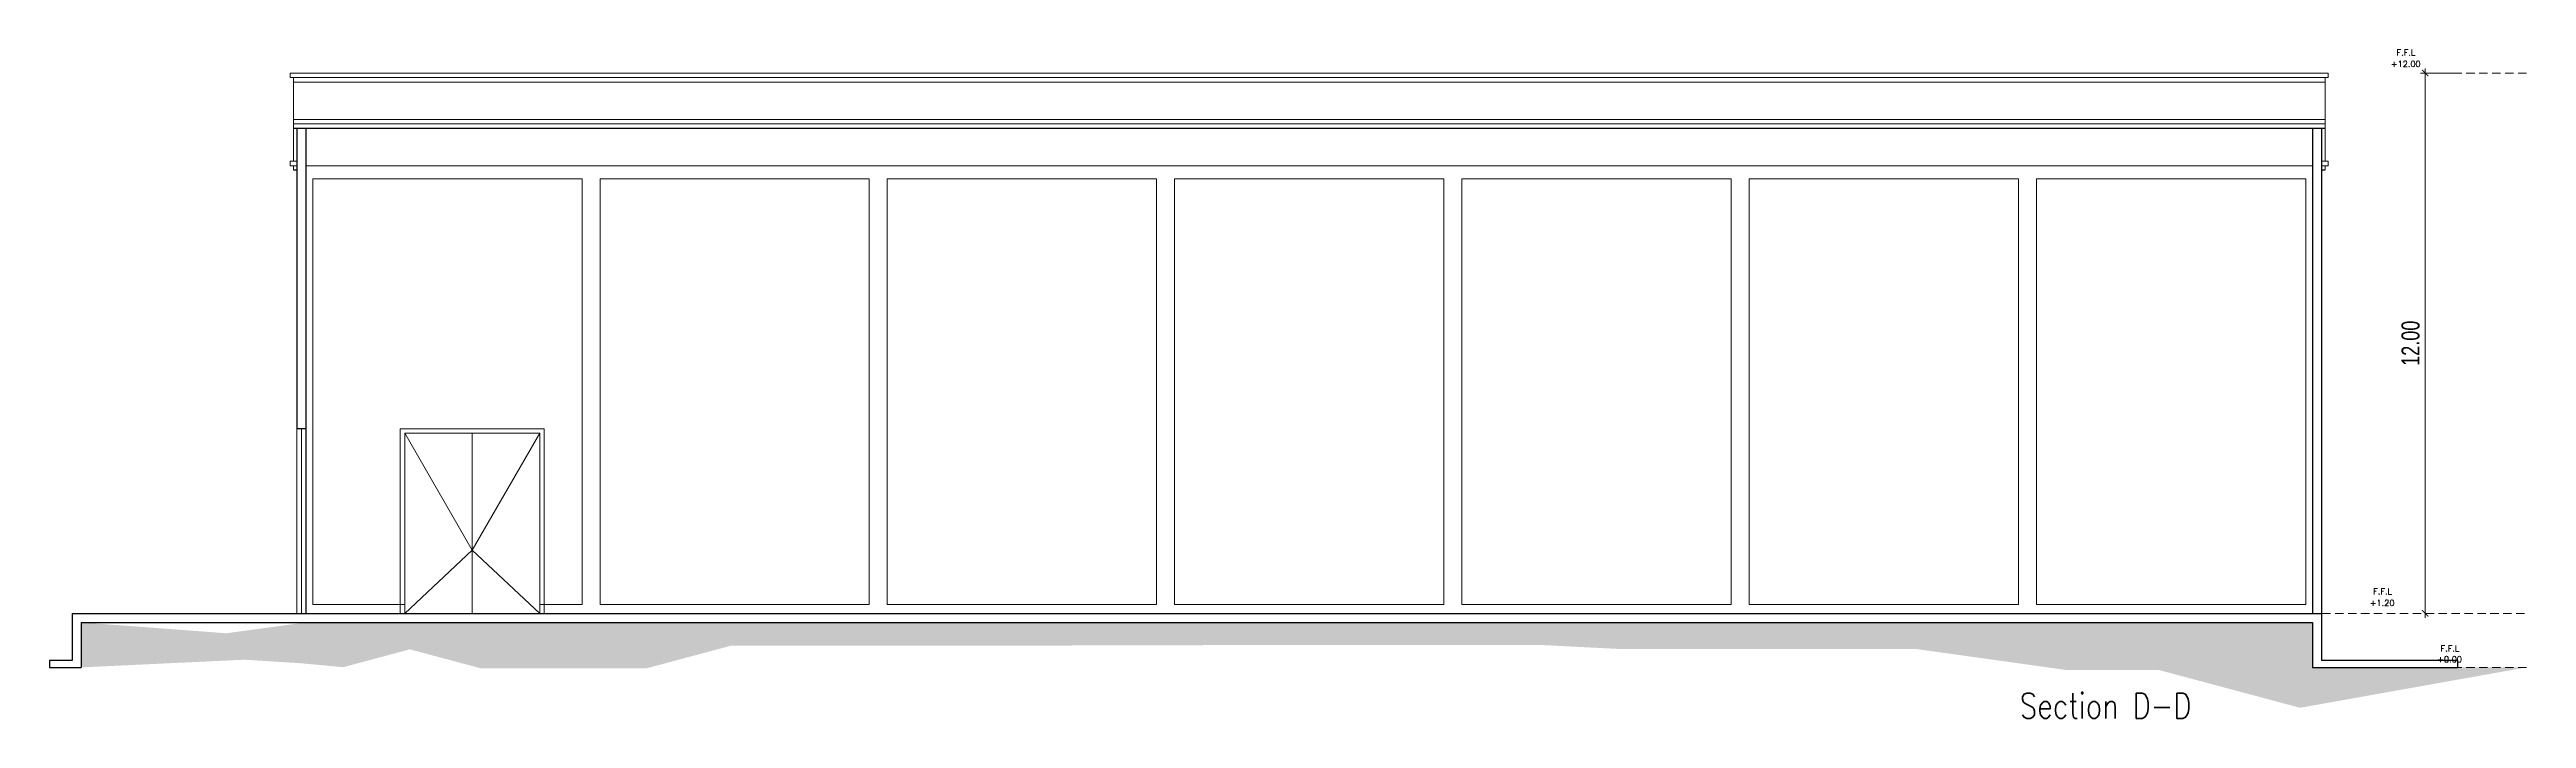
# Model space of a CAD drawing. Header units: millimetres. Extents: x -401 to 2889, y -234 to 146.
# Drawn here: x -317.4 to -262.3, y -234.4 to -219.6 of the extents above; entities that cross this region are included whole.
import ezdxf

# ---------------------------------------------------------------- set-up
doc = ezdxf.new("R2010")
doc.units = ezdxf.units.MM
doc.header["$LTSCALE"] = 3
doc.header["$MEASUREMENT"] = 0
for name, pattern in [('CACHE2', [0.1875, 0.125, -0.0625]), ('CONTINU', [0]), ('HIDDEN2', [0.1875, 0.125, -0.0625])]:
    doc.linetypes.add(name, pattern=pattern)
doc.layers.get('0').update_dxf_attribs({"color": 3, "lineweight": 9})
for name, color, linetype, lineweight in [('Drw - Arch - brick (0.30)', 30, 'CONTINU', 30), ('Drw - Arch - Hidden (0.15)', 6, 'CACHE2', 15), ('FIXTURES', 251, 'Continuous', 5), ('HATCH', 253, 'Continuous', 0), ('text', 7, 'Continuous', 0)]:
    doc.layers.add(name, color=color, linetype=linetype, lineweight=lineweight)
doc.styles.add('Drwazah english', font='sosa.shx', dxfattribs={"width": 0.75})
doc.styles.add('SIMPLEX8', font='simplex.shx', dxfattribs={"height": 8})
doc.styles.get("Standard").update_dxf_attribs({"font": 'simplex.shx', "width": 0.8})
doc.dimstyles.new('Arch 1-200m', dxfattribs={"dimscale": 2, "dimtxt": 0.2, "dimasz": 0.07, "dimexe": 0.05, "dimexo": 0.05, "dimgap": 0.03, "dimtad": 1, "dimzin": 1, "dimdsep": 46, "dimtxsty": 'Drwazah english', "dimblk": 'ARCHTICK', "dimcen": 0, "dimdle": 0.05, "dimclrd": 16, "dimclre": 16, "dimclrt": 16, "dimaunit": 2, "dimazin": 0, "dimtfac": 1, "dimtmove": 0, "dimatfit": 0, "dimldrblk": 'ARCHTICK', "dimfxl": 0.18, "dimtolj": 1, "dimtzin": 0, "dimlwd": 0, "dimlwe": 9, "dimarcsym": 2})

msp = doc.modelspace()

# ---------------------------------------------------------------- texts
at = {"layer": 'text', "color": 3, "style": 'SIMPLEX8'}
for s, p in [('F.F.L', (-265.194, -219.696)), ('+12.00', (-265.32, -219.948)), ('F.F.L', (-265.713, -231.663)), ('+1.20', (-265.788, -231.92)), ('F.F.L', (-264.216, -232.932)), ('+0.00', (-264.289, -233.172))]:
    msp.add_text(s, height=0.1333, dxfattribs=at).set_placement(p)
at = {"layer": 'text', "insert": (-273.568, -233.856), "char_height": 0.5625, "attachment_point": 1}
msp.add_mtext_dynamic_manual_height_columns('Section D-D', width=23.1916, gutter_width=12.5, heights=[0], dxfattribs=at)

# ---------------------------------------------------------------- blocks, each defined once
blk = doc.blocks.new('_ArchTick')
at = {"color": 0, "linetype": 'ByBlock', "const_width": 0.15}
blk.add_lwpolyline([(-0.5, -0.5), (0.5, 0.5)], dxfattribs=at)
blk = doc.blocks.new('*D369')
at = {"layer": 'Defpoints', "color": 0, "transparency": 16777216}
for p in [(-263.729, -220.085), (-264.562, -232.085), (-264.559, -232.085)]:
    blk.add_point(p, dxfattribs=at)
at = {"layer": 'Drw - Arch - brick (0.30)', "color": 16, "lineweight": 9, "transparency": 16777216}
for p, q in [((-263.829, -220.085), (-264.659, -220.085)), ((-264.462, -232.085), (-264.459, -232.085))]:
    blk.add_line(p, q, dxfattribs=at)
at = {"layer": 'Drw - Arch - brick (0.30)', "color": 16, "lineweight": 0, "transparency": 16777216}
blk.add_line((-264.559, -219.985), (-264.559, -232.185), dxfattribs=at)
at = {"layer": 'Drw - Arch - brick (0.30)', "color": 16, "lineweight": 0, "transparency": 16777216, "xscale": 0.14, "yscale": 0.14, "zscale": 0.14}
for p, rotation in [((-264.559, -220.085), 90), ((-264.559, -232.085), 270)]:
    blk.add_blockref('_ArchTick', p, dxfattribs=dict(at, rotation=rotation))
at = {"layer": 'Drw - Arch - brick (0.30)', "color": 16, "transparency": 16777216, "insert": (-264.881, -226.085), "char_height": 0.4, "attachment_point": 5, "rotation": 90, "style": 'Drwazah english'}
blk.add_mtext('\\A1;12.00', dxfattribs=at)

# ---------------------------------------------------------------- dimensions: what is measured, and where the dimension line sits
at = {"layer": 'Drw - Arch - brick (0.30)'}
dim = msp.add_linear_dim(base=(-264.559, -232.085), p1=(-263.729, -220.085), p2=(-264.562, -232.085), angle=90, dimstyle='Arch 1-200m', override={"dimfxl": 0.1}, dxfattribs=at)
dim.commit()
dim.dimension.update_dxf_attribs({"geometry": '*D369', "text_midpoint": (-264.881, -226.085)})

# ---------------------------------------------------------------- hatches: boundary and pattern name
at = {"layer": 'FIXTURES'}
h = msp.add_hatch(dxfattribs=at)
h.set_pattern_fill('AR-CONC', color=256, scale=0.1)
h.set_pattern_definition([(50, (0, 0), (0.7172602, -0.0627521), [0.075, -0.825]), (355, (0, 0), (-0.1387513, 0.7521921), [0.06, -0.66]), (100.45144, (0.0598, -0.0052), (0.5785088, 0.68944), [0.0637402, -0.7011421]), (46.1842, (0, 0.2), (1.0672413, -0.1655193), [0.1125, -1.2375]), (96.63564, (0.0889, 0.1862), (0.934662, 0.9741186), [0.0956103, -1.0517138]), (351.18416, (0, 0.2), (0.934662, 0.9741186), [0.09, -0.99]), (21, (0.1, 0.15), (0.59690705, -0.4026189), [0.075, -0.825]), (326, (0.1, 0.15), (0.2433153, 0.72515), [0.06, -0.66]), (71.45144, (0.14974, 0.11645), (0.8402224, 0.3225312), [0.0637402, -0.7011421]), (37.5, (0, 0), (0.01215986, 0.33289385), [0, -0.652, 0, -0.67, 0, -0.6625]), (7.5, (0, 0), (0.26306954, 0.3944117), [0, -0.382, 0, -0.637, 0, -0.2525]), (327.5, (-0.223, 0), (0.53382244, -0.02255487), [0, -0.25, 0, -0.78, 0, -1.035]), (317.5, (-0.323, 0), (0.58318617, 0.100105), [0, -0.325, 0, -0.518, 0, -0.735])])
h.paths.add_polyline_path([(-267.062, -232.285), (-311.662, -232.285), (-313.429, -232.527), (-316.662, -232.285), (-316.662, -233.285), (-313.036, -233.114), (-311.773, -233.193), (-310.833, -233.28), (-309.354, -232.884), (-307.783, -233.304), (-304.087, -233.304), (-302.204, -232.8), (-298.019, -232.8), (-295.219, -232.8), (-291.657, -232.791), (-284.132, -232.791), (-282.387, -232.88), (-275.847, -232.88), (-272.554, -233.34), (-270.486, -233.34), (-267.34, -234.182), (-262.306, -233.285), (-263.995, -233.285), (-267.062, -233.285)])

# ---------------------------------------------------------------- linework, layer by layer
at = {"layer": 'Drw - Arch - brick (0.30)'}
for p, q in [((-266.783, -221.315), (-311.942, -221.315)), ((-311.862, -221.315), (-311.862, -227.985)), ((-311.662, -221.315), (-311.662, -227.985)), ((-267.062, -221.315), (-267.062, -232.085)), ((-266.862, -221.315), (-266.862, -233.135)), ((-311.942, -222.236), (-311.862, -222.236)), ((-266.862, -222.236), (-266.783, -222.236)), ((-311.662, -227.985), (-311.862, -227.985)), ((-311.662, -227.985), (-311.662, -232.085)), ((-316.862, -232.085), (-266.862, -232.085)), ((-316.862, -232.085), (-316.862, -233.135)), ((-316.662, -232.285), (-267.062, -232.285)), ((-316.662, -232.285), (-316.662, -233.285)), ((-267.062, -232.285), (-267.062, -233.285)), ((-317.362, -233.135), (-317.362, -233.285)), ((-316.862, -233.135), (-317.362, -233.135)), ((-317.362, -233.285), (-316.662, -233.285)), ((-267.062, -233.285), (-263.839, -233.285)), ((-263.839, -233.135), (-266.862, -233.135)), ((-263.839, -233.135), (-263.839, -233.285))]:
    msp.add_line(p, q, dxfattribs=at)
at = {"layer": 'Drw - Arch - Hidden (0.15)', "linetype": 'HIDDEN2', "ltscale": 0.5}
for p, q in [((-262.306, -220.085), (-263.995, -220.085)), ((-270.585, -232.085), (-262.306, -232.085)), ((-262.306, -233.285), (-263.995, -233.285))]:
    msp.add_line(p, q, dxfattribs=at)
at = {"layer": 'FIXTURES'}
for p, q in [((-266.712, -220.085), (-312.012, -220.085)), ((-266.712, -220.186), (-312.012, -220.186)), ((-266.783, -220.286), (-311.942, -220.286)), ((-266.783, -221.114), (-311.942, -221.114)), ((-266.783, -221.214), (-311.942, -221.214)), ((-311.862, -227.985), (-311.862, -232.085)), ((-311.762, -227.985), (-311.762, -232.085)), ((-309.565, -227.985), (-309.565, -232.085)), ((-309.565, -227.985), (-306.365, -227.985)), ((-309.465, -228.085), (-309.465, -232.085)), ((-309.465, -228.085), (-306.465, -228.085)), ((-309.465, -228.085), (-307.965, -230.683)), ((-307.965, -228.085), (-307.965, -232.085)), ((-306.465, -228.085), (-307.965, -230.683)), ((-306.465, -228.085), (-306.465, -232.085)), ((-306.365, -227.985), (-306.365, -232.085)), ((-307.965, -230.683), (-309.465, -232.085)), ((-307.965, -230.683), (-306.465, -232.085))]:
    msp.add_line(p, q, dxfattribs=at)
for points in [[(-309.465, -231.885), (-311.512, -231.885), (-311.512, -222.436), (-305.526, -222.436), (-305.526, -231.885)], [(-305.526, -231.885), (-306.465, -231.885)]]:
    msp.add_lwpolyline(points, dxfattribs=at)
for points in [[(-305.126, -222.436), (-299.141, -222.436), (-299.141, -231.885), (-305.126, -231.885)], [(-298.741, -222.436), (-292.755, -222.436), (-292.755, -231.885), (-298.741, -231.885)], [(-292.355, -222.436), (-286.369, -222.436), (-286.369, -231.885), (-292.355, -231.885)], [(-285.969, -222.436), (-279.984, -222.436), (-279.984, -231.885), (-285.969, -231.885)], [(-279.584, -222.436), (-273.598, -222.436), (-273.598, -231.885), (-279.584, -231.885)], [(-273.198, -222.436), (-267.212, -222.436), (-267.212, -231.885), (-273.198, -231.885)]]:
    msp.add_lwpolyline(points, close=True, dxfattribs=at)
at = {"layer": 'HATCH', "color": 251}
for p, q in [((-312.012, -220.085), (-312.012, -220.186)), ((-311.942, -220.186), (-311.942, -222.042)), ((-266.783, -220.186), (-266.783, -222.042)), ((-266.712, -220.085), (-266.712, -220.186)), ((-312.012, -222.042), (-311.862, -222.042)), ((-312.012, -222.042), (-312.012, -222.143)), ((-312.012, -222.143), (-311.862, -222.143)), ((-311.942, -222.143), (-311.942, -222.236)), ((-311.662, -222.143), (-267.062, -222.143)), ((-266.862, -222.042), (-266.712, -222.042)), ((-266.862, -222.143), (-266.712, -222.143)), ((-266.783, -222.143), (-266.783, -222.236)), ((-266.712, -222.042), (-266.712, -222.143))]:
    msp.add_line(p, q, dxfattribs=at)

msp.set_redraw_order([(e.dxf.handle, doc.entitydb.next_handle()) for e in msp.query("TEXT MTEXT ATTDEF DIMENSION ARC_DIMENSION")])  # texts and dimensions are drawn at this point

doc.saveas('drawing.dxf')
